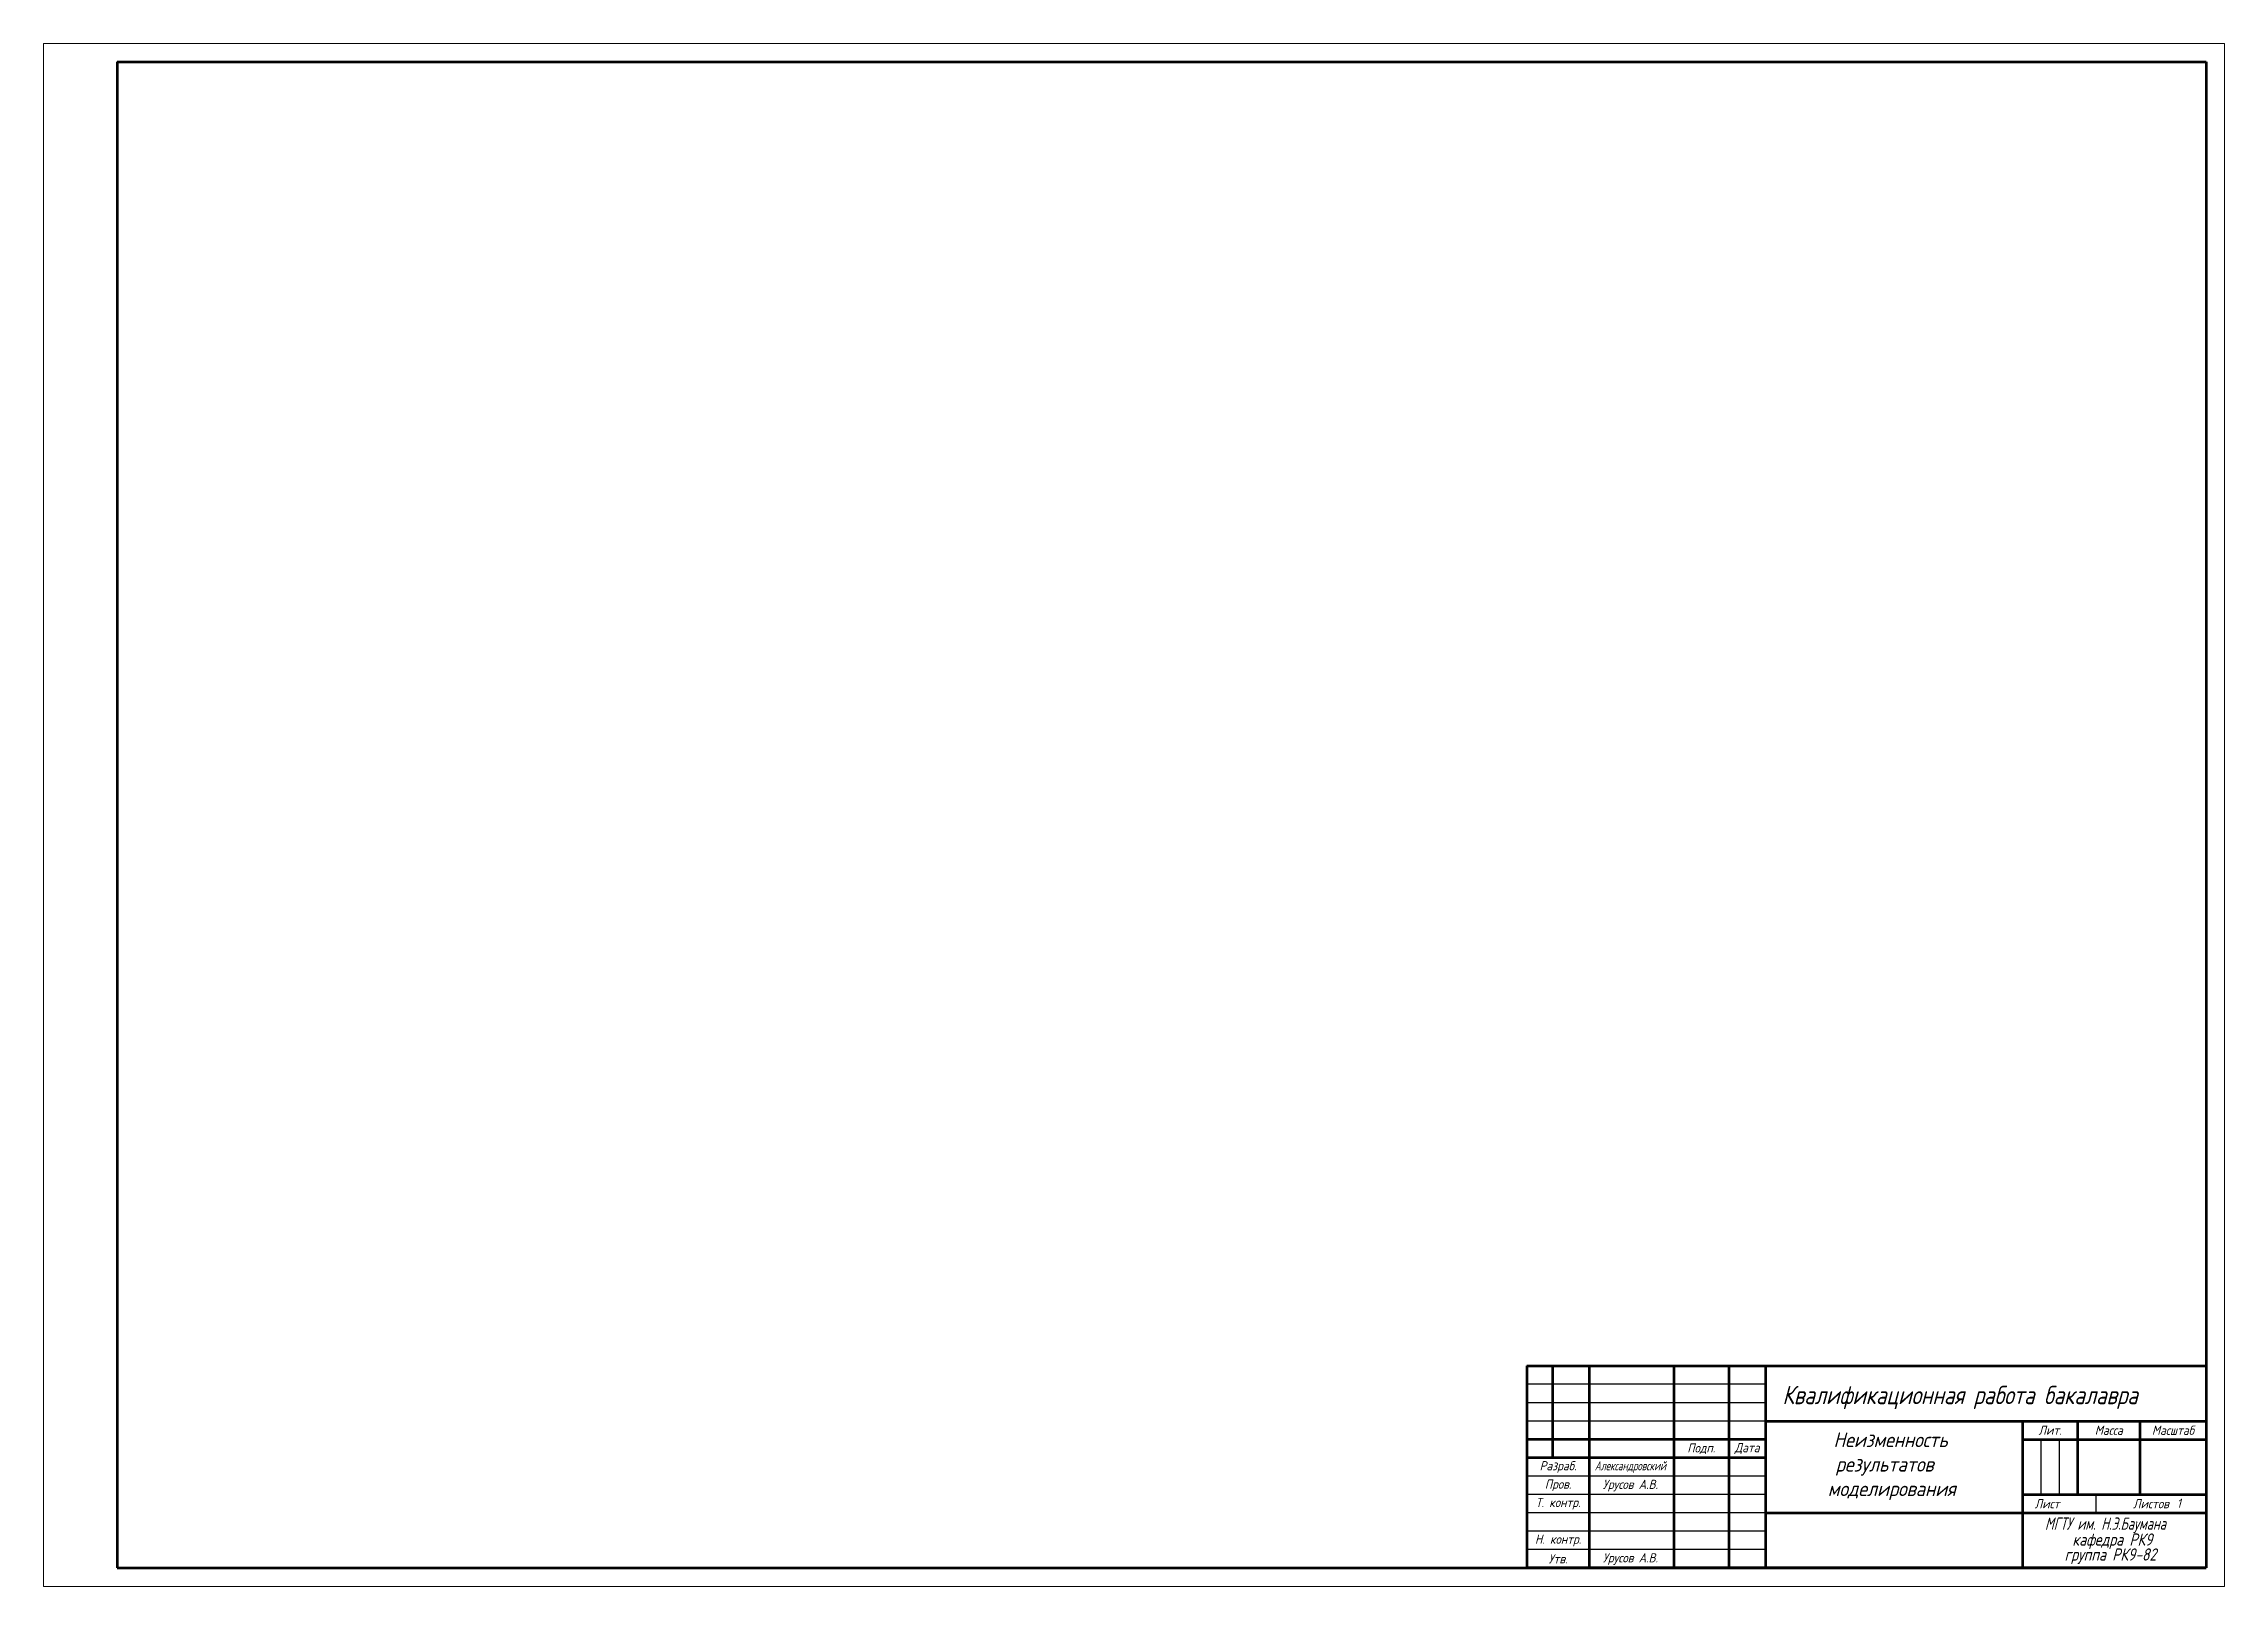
# Model space of a CAD drawing. Header units: millimetres. Extents: x 838 to 2583, y -517 to 768.
# Drawn here: x 1989 to 2583, y 174 to 594 of the extents above; entities that cross this region are included whole.
import ezdxf
from ezdxf.enums import TextEntityAlignment as Align

# ---------------------------------------------------------------- set-up
doc = ezdxf.new("R2010")
doc.units = ezdxf.units.MM
doc.layers.get('0').update_dxf_attribs({"lineweight": 30})
doc.layers.add('format', color=7, linetype='Continuous', lineweight=80)
doc.styles.add('стиль1', font='geniso.shx', dxfattribs={"oblique": 15})

msp = doc.modelspace()

# ---------------------------------------------------------------- texts
at = {"lineweight": 25, "style": 'стиль1', "oblique": 15}
for s, height, width, p in [('Квалификационная работа бакалавра', 5, 0.9, (2462.68, 223.52)), ('МГТУ им. Н.Э.Баумана', 3.3333, 0.8, (2534.2, 189.34)), ('группа РК9-82', 3.3333, 0.9, (2539.54, 180.93)), ('кафедра РК9', 3.3333, 0.9, (2541.66, 185))]:
    msp.add_text(s, height=height, dxfattribs=dict(at, width=width)).set_placement(p)
at = {"lineweight": 25, "insert": (2460.36, 215.83), "char_height": 4, "width": 66.1939, "attachment_point": 1, "style": 'стиль1'}
msp.add_mtext('\\pi16.236;Неизменность\\P\\pi16.815;результатов\\P\\pi14.675;моделирования', dxfattribs=at)
at = {"layer": 'format', "lineweight": -3, "style": 'стиль1', "oblique": 15}
for s, p in [('Лит.', (2535.57, 216.42)), ('Масса', (2551.57, 216.42)), ('Масштаб', (2569.07, 216.42)), ('Разраб.', (2401.57, 206.42)), ('Подп.', (2440.57, 211.42)), ('Дата', (2453.07, 211.42)), ('Пров.', (2401.57, 201.42)), ('Урусов А.В.', (2421.26, 201.35)), ('Т. контр.', (2401.57, 196.42)), ('Лист', (2534.77, 196.42)), ('Листов', (2563.07, 196.42)), ('1', (2570.67, 196.53)), ('Н. контр.', (2401.57, 186.42)), ('Утв.', (2401.57, 181.42)), ('Урусов А.В.', (2421.26, 181.35))]:
    msp.add_text(s, height=2.5, dxfattribs=at).set_placement(p, align=Align.MIDDLE)
at = {"layer": 'format', "lineweight": -3, "style": 'стиль1', "oblique": 15, "width": 0.8}
msp.add_text('Александровский', height=2.5, dxfattribs=at).set_placement((2421.26, 206.42), align=Align.MIDDLE)

# ---------------------------------------------------------------- linework, layer by layer
for p, q in [((2458.07, 228.92), (2393.07, 228.92)), ((2458.07, 223.92), (2393.07, 223.92)), ((2458.07, 218.92), (2393.07, 218.92)), ((2533.07, 213.92), (2533.07, 198.92)), ((2538.07, 213.92), (2538.07, 198.92)), ((2458.07, 203.92), (2393.07, 203.92)), ((2458.07, 198.92), (2393.07, 198.92)), ((2548.07, 198.92), (2548.07, 193.92)), ((2458.07, 193.92), (2393.07, 193.92)), ((2458.07, 188.92), (2393.07, 188.92)), ((2458.07, 183.92), (2393.07, 183.92))]:
    msp.add_line(p, q)
at = {"lineweight": 5}
msp.add_line((2583.07, 173.92), (1989.07, 173.92), dxfattribs=at)
for points in [[(2286.07, 593.92), (1989.07, 593.92), (1989.07, 383.92)], [(2583.07, 173.92), (2583.07, 593.92), (2286.07, 593.92)], [(2373.07, 173.92), (2583.07, 173.92), (2583.07, 470.92)], [(1989.07, 383.92), (1989.07, 173.92)]]:
    msp.add_lwpolyline(points, dxfattribs=at)
at = {"layer": 'format'}
for p, q in [((2009.07, 588.92), (2578.07, 588.92)), ((2009.07, 588.92), (2009.07, 178.92)), ((2578.07, 588.92), (2578.07, 178.92)), ((2393.07, 233.92), (2393.07, 178.92)), ((2393.07, 233.92), (2578.07, 233.92)), ((2400.07, 233.92), (2400.07, 208.92)), ((2410.07, 233.92), (2410.07, 178.92)), ((2433.07, 233.92), (2433.07, 178.92)), ((2448.07, 233.92), (2448.07, 178.92)), ((2458.07, 233.92), (2458.07, 178.92)), ((2578.07, 233.92), (2578.07, 178.92)), ((2458.07, 213.92), (2393.07, 213.92)), ((2458.07, 218.92), (2578.07, 218.92)), ((2528.07, 218.92), (2528.07, 178.92)), ((2528.07, 213.92), (2578.07, 213.92)), ((2543.07, 218.92), (2543.07, 198.92)), ((2560.07, 218.92), (2560.07, 198.92)), ((2458.07, 208.92), (2393.07, 208.92)), ((2528.07, 198.92), (2578.07, 198.92)), ((2458.07, 193.92), (2578.07, 193.92)), ((2009.07, 178.92), (2578.07, 178.92)), ((2578.07, 178.92), (2393.07, 178.92))]:
    msp.add_line(p, q, dxfattribs=at)

msp.set_redraw_order([(e.dxf.handle, doc.entitydb.next_handle()) for e in msp.query("TEXT MTEXT ATTDEF DIMENSION ARC_DIMENSION")])  # texts and dimensions are drawn at this point

doc.saveas('drawing.dxf')
